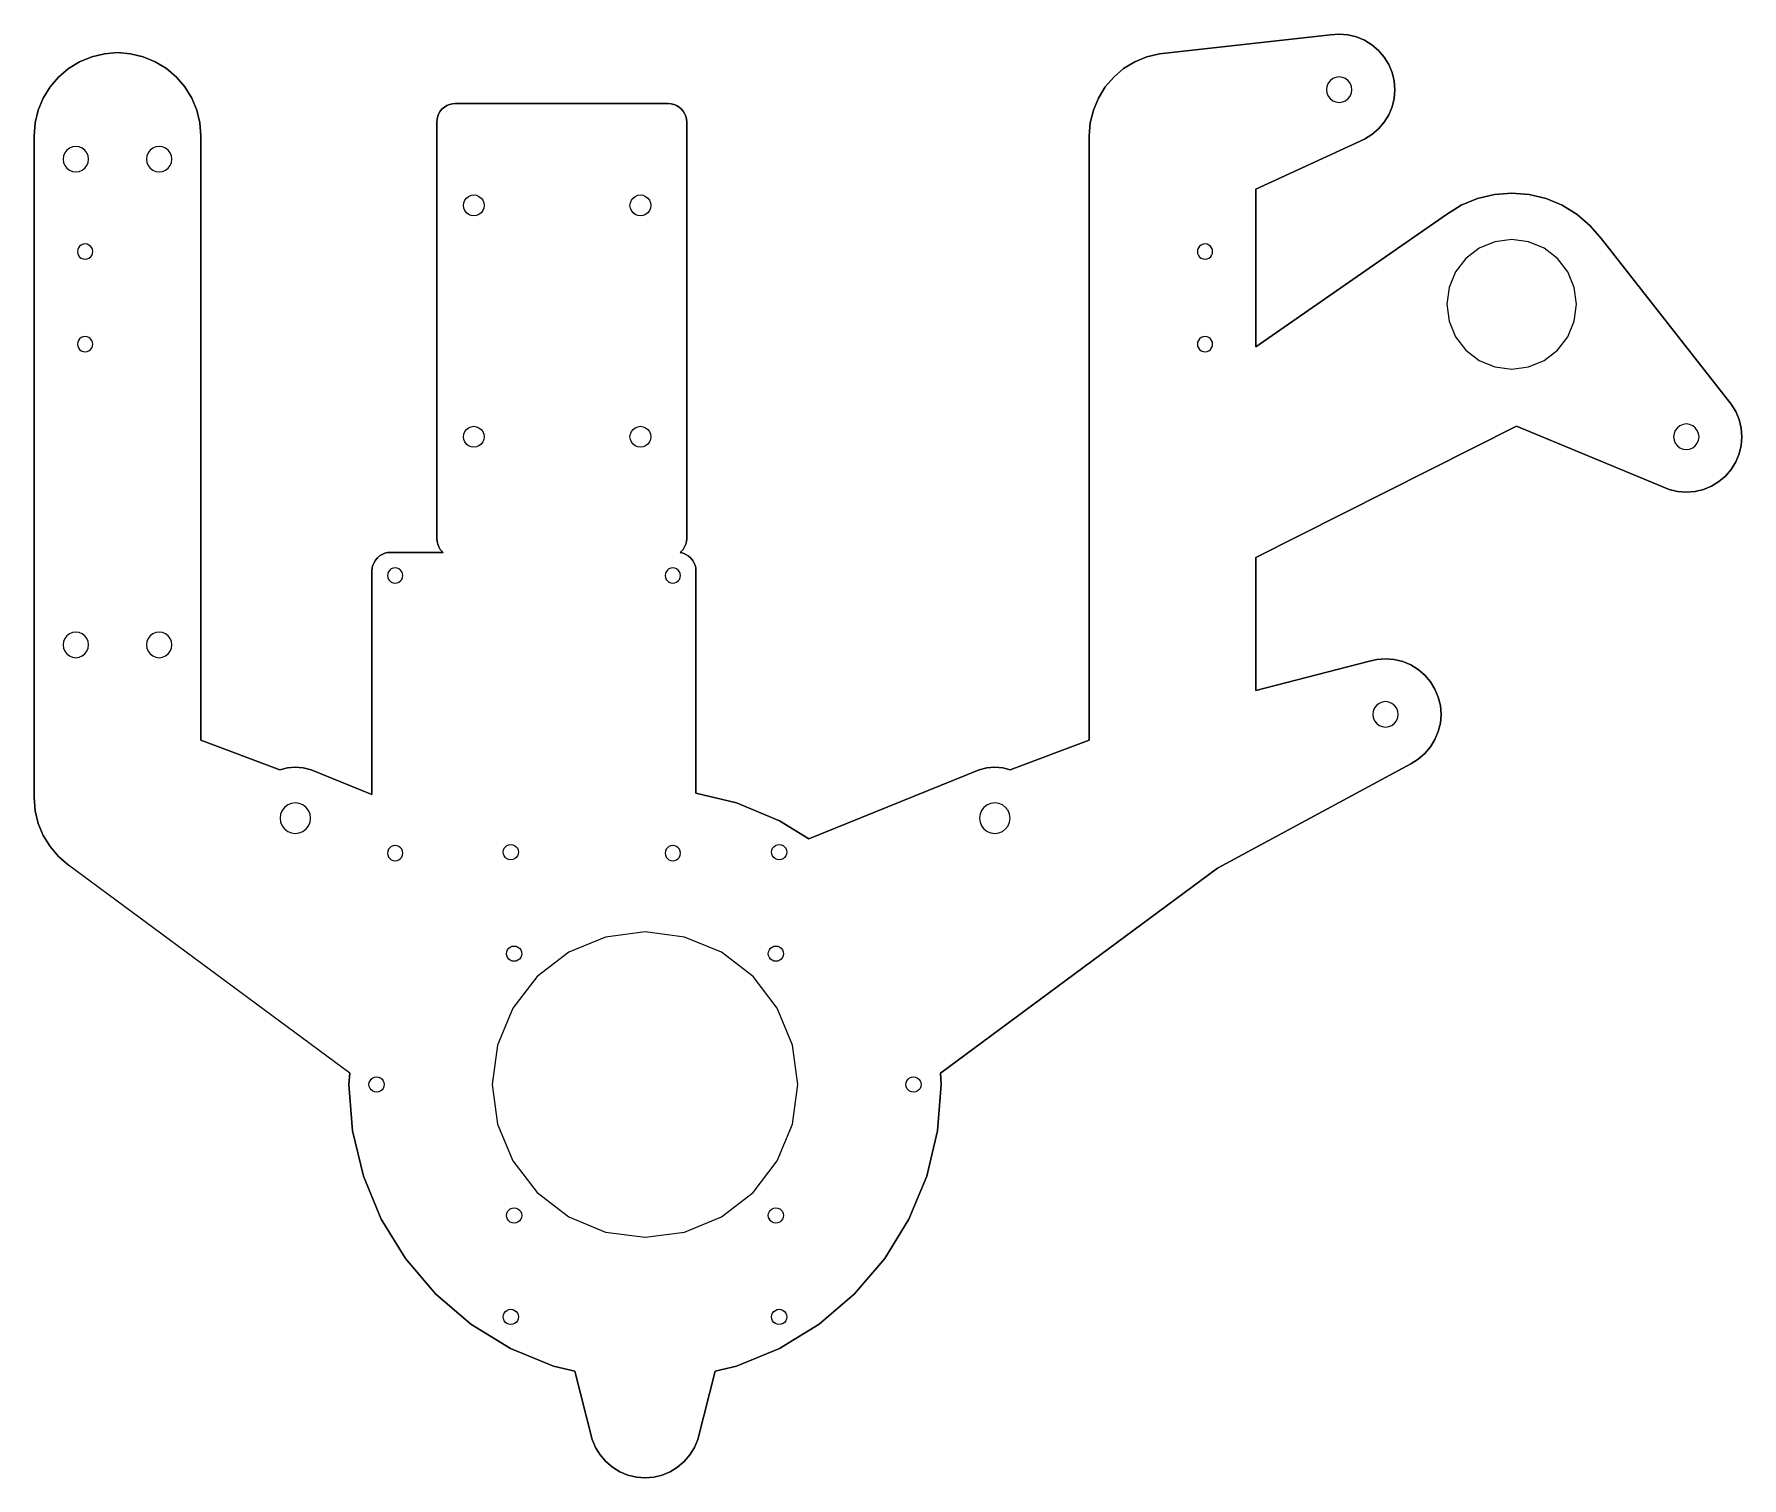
# Model space of a CAD drawing. Header units: millimetres. Extents: x -132 to 237, y -85 to 227.
import ezdxf

# ---------------------------------------------------------------- set-up
doc = ezdxf.new("R2010")
doc.units = ezdxf.units.MM

msp = doc.modelspace()

# ---------------------------------------------------------------- linework, layer by layer
for points in [[(111.18, 222.78), (148.12, 226.85)], [(148.12, 226.85), (111.18, 222.78)], [(148.12, 226.85), (150, 227)], [(150, 227), (148.12, 226.85)], [(148.12, 226.85), (148.12, 226.85)], [(150, 227), (151.88, 226.85)], [(151.88, 226.85), (150, 227)], [(150, 227), (150, 227)], [(151.88, 226.85), (153.71, 226.41)], [(153.71, 226.41), (151.88, 226.85)], [(151.88, 226.85), (151.88, 226.85)], [(153.71, 226.41), (155.45, 225.69)], [(155.45, 225.69), (153.71, 226.41)], [(153.71, 226.41), (153.71, 226.41)], [(155.45, 225.69), (157.05, 224.71)], [(157.05, 224.71), (155.45, 225.69)], [(155.45, 225.69), (155.45, 225.69)], [(-122.17, 221.04), (-119.56, 222.12)], [(-119.56, 222.12), (-122.17, 221.04)], [(-119.56, 222.12), (-116.82, 222.78)], [(-116.82, 222.78), (-119.56, 222.12)], [(-119.56, 222.12), (-119.56, 222.12)], [(-116.82, 222.78), (-114, 223)], [(-114, 223), (-116.82, 222.78)], [(-116.82, 222.78), (-116.82, 222.78)], [(-114, 223), (-111.18, 222.78)], [(-111.18, 222.78), (-114, 223)], [(-114, 223), (-114, 223)], [(-111.18, 222.78), (-108.44, 222.12)], [(-108.44, 222.12), (-111.18, 222.78)], [(-111.18, 222.78), (-111.18, 222.78)], [(-108.44, 222.12), (-105.83, 221.04)], [(-105.83, 221.04), (-108.44, 222.12)], [(-108.44, 222.12), (-108.44, 222.12)], [(105.83, 221.04), (108.44, 222.12)], [(108.44, 222.12), (105.83, 221.04)], [(108.44, 222.12), (111.18, 222.78)], [(111.18, 222.78), (108.44, 222.12)], [(108.44, 222.12), (108.44, 222.12)], [(111.18, 222.78), (111.18, 222.78)], [(157.05, 224.71), (158.49, 223.49)], [(158.49, 223.49), (157.05, 224.71)], [(157.05, 224.71), (157.05, 224.71)], [(158.49, 223.49), (159.71, 222.05)], [(159.71, 222.05), (158.49, 223.49)], [(158.49, 223.49), (158.49, 223.49)], [(159.71, 222.05), (160.69, 220.45)], [(160.69, 220.45), (159.71, 222.05)], [(159.71, 222.05), (159.71, 222.05)], [(-128.56, 215.58), (-126.73, 217.73)], [(-126.73, 217.73), (-128.56, 215.58)], [(-126.73, 217.73), (-124.58, 219.56)], [(-124.58, 219.56), (-126.73, 217.73)], [(-126.73, 217.73), (-126.73, 217.73)], [(-124.58, 219.56), (-122.17, 221.04)], [(-122.17, 221.04), (-124.58, 219.56)], [(-124.58, 219.56), (-124.58, 219.56)], [(-122.17, 221.04), (-122.17, 221.04)], [(-105.83, 221.04), (-103.42, 219.56)], [(-103.42, 219.56), (-105.83, 221.04)], [(-105.83, 221.04), (-105.83, 221.04)], [(-103.42, 219.56), (-101.27, 217.73)], [(-101.27, 217.73), (-103.42, 219.56)], [(-103.42, 219.56), (-103.42, 219.56)], [(-101.27, 217.73), (-99.44, 215.58)], [(-99.44, 215.58), (-101.27, 217.73)], [(-101.27, 217.73), (-101.27, 217.73)], [(99.44, 215.58), (101.27, 217.73)], [(101.27, 217.73), (99.44, 215.58)], [(101.27, 217.73), (103.42, 219.56)], [(103.42, 219.56), (101.27, 217.73)], [(101.27, 217.73), (101.27, 217.73)], [(103.42, 219.56), (105.83, 221.04)], [(105.83, 221.04), (103.42, 219.56)], [(103.42, 219.56), (103.42, 219.56)], [(105.83, 221.04), (105.83, 221.04)], [(150, 212.25), (150.71, 212.34), (151.38, 212.62), (151.94, 213.06), (152.38, 213.62), (152.66, 214.29), (152.75, 215), (152.66, 215.71), (152.38, 216.38), (151.94, 216.94), (151.38, 217.38), (150.71, 217.66), (150, 217.75), (149.29, 217.66), (148.62, 217.38), (148.06, 216.94), (147.62, 216.38), (147.34, 215.71), (147.25, 215), (147.34, 214.29), (147.62, 213.62), (148.06, 213.06), (148.62, 212.62), (149.29, 212.34), (150, 212.25)], [(150, 212.25), (150.71, 212.34), (151.38, 212.62), (151.94, 213.06), (152.38, 213.62), (152.66, 214.29), (152.75, 215), (152.66, 215.71), (152.38, 216.38), (151.94, 216.94), (151.38, 217.38), (150.71, 217.66), (150, 217.75), (149.29, 217.66), (148.62, 217.38), (148.06, 216.94), (147.62, 216.38), (147.34, 215.71), (147.25, 215), (147.34, 214.29), (147.62, 213.62), (148.06, 213.06), (148.62, 212.62), (149.29, 212.34), (150, 212.25)], [(160.69, 220.45), (161.41, 218.71)], [(161.41, 218.71), (160.69, 220.45)], [(160.69, 220.45), (160.69, 220.45)], [(161.41, 218.71), (161.85, 216.88)], [(161.85, 216.88), (161.41, 218.71)], [(161.41, 218.71), (161.41, 218.71)], [(-130.04, 213.17), (-128.56, 215.58)], [(-128.56, 215.58), (-130.04, 213.17)], [(-128.56, 215.58), (-128.56, 215.58)], [(-99.44, 215.58), (-97.96, 213.17)], [(-97.96, 213.17), (-99.44, 215.58)], [(-99.44, 215.58), (-99.44, 215.58)], [(97.96, 213.17), (99.44, 215.58)], [(99.44, 215.58), (97.96, 213.17)], [(99.44, 215.58), (99.44, 215.58)], [(161.85, 216.88), (162, 215)], [(162, 215), (161.85, 216.88)], [(161.85, 216.88), (161.85, 216.88)], [(162, 215), (161.85, 213.12)], [(161.85, 213.12), (162, 215)], [(162, 215), (162, 215)], [(-131.78, 207.82), (-131.12, 210.56)], [(-131.12, 210.56), (-131.78, 207.82)], [(-131.12, 210.56), (-130.04, 213.17)], [(-130.04, 213.17), (-131.12, 210.56)], [(-131.12, 210.56), (-131.12, 210.56)], [(-130.04, 213.17), (-130.04, 213.17)], [(-97.96, 213.17), (-96.88, 210.56)], [(-96.88, 210.56), (-97.96, 213.17)], [(-97.96, 213.17), (-97.96, 213.17)], [(-96.88, 210.56), (-96.22, 207.82)], [(-96.22, 207.82), (-96.88, 210.56)], [(-96.88, 210.56), (-96.88, 210.56)], [(-44.56, 209.82), (-44.24, 210.35)], [(-44.24, 210.35), (-44.56, 209.82)], [(-44.24, 210.35), (-43.83, 210.83)], [(-43.83, 210.83), (-44.24, 210.35)], [(-44.24, 210.35), (-44.24, 210.35)], [(-43.83, 210.83), (-43.35, 211.24)], [(-43.35, 211.24), (-43.83, 210.83)], [(-43.83, 210.83), (-43.83, 210.83)], [(-43.35, 211.24), (-42.82, 211.56)], [(-42.82, 211.56), (-43.35, 211.24)], [(-43.35, 211.24), (-43.35, 211.24)], [(-42.82, 211.56), (-42.24, 211.8)], [(-42.24, 211.8), (-42.82, 211.56)], [(-42.82, 211.56), (-42.82, 211.56)], [(-42.24, 211.8), (-41.63, 211.95)], [(-41.63, 211.95), (-42.24, 211.8)], [(-42.24, 211.8), (-42.24, 211.8)], [(-41.63, 211.95), (-41, 212)], [(-41, 212), (-41.63, 211.95)], [(-41.63, 211.95), (-41.63, 211.95)], [(-41, 212), (5, 212)], [(5, 212), (-41, 212)], [(-41, 212), (-41, 212)], [(5, 212), (5.63, 211.95)], [(5.63, 211.95), (5, 212)], [(5, 212), (5, 212)], [(5.63, 211.95), (6.24, 211.8)], [(6.24, 211.8), (5.63, 211.95)], [(5.63, 211.95), (5.63, 211.95)], [(6.24, 211.8), (6.82, 211.56)], [(6.82, 211.56), (6.24, 211.8)], [(6.24, 211.8), (6.24, 211.8)], [(6.82, 211.56), (7.35, 211.24)], [(7.35, 211.24), (6.82, 211.56)], [(6.82, 211.56), (6.82, 211.56)], [(7.35, 211.24), (7.83, 210.83)], [(7.83, 210.83), (7.35, 211.24)], [(7.35, 211.24), (7.35, 211.24)], [(7.83, 210.83), (8.24, 210.35)], [(8.24, 210.35), (7.83, 210.83)], [(7.83, 210.83), (7.83, 210.83)], [(8.24, 210.35), (8.56, 209.82)], [(8.56, 209.82), (8.24, 210.35)], [(8.24, 210.35), (8.24, 210.35)], [(96.22, 207.82), (96.88, 210.56)], [(96.88, 210.56), (96.22, 207.82)], [(96.88, 210.56), (97.96, 213.17)], [(97.96, 213.17), (96.88, 210.56)], [(96.88, 210.56), (96.88, 210.56)], [(97.96, 213.17), (97.96, 213.17)], [(150, 212.25), (150, 212.25)], [(161.41, 211.29), (160.69, 209.55)], [(160.69, 209.55), (161.41, 211.29)], [(161.85, 213.12), (161.41, 211.29)], [(161.41, 211.29), (161.85, 213.12)], [(161.41, 211.29), (161.41, 211.29)], [(161.85, 213.12), (161.85, 213.12)], [(-132, 205), (-131.78, 207.82)], [(-131.78, 207.82), (-132, 205)], [(-131.78, 207.82), (-131.78, 207.82)], [(-96.22, 207.82), (-96, 205)], [(-96, 205), (-96.22, 207.82)], [(-96.22, 207.82), (-96.22, 207.82)], [(-45, 208), (-44.95, 208.63)], [(-44.95, 208.63), (-45, 208)], [(-45, 118), (-45, 208)], [(-45, 208), (-45, 118)], [(-45, 208), (-45, 208)], [(-44.95, 208.63), (-44.8, 209.24)], [(-44.8, 209.24), (-44.95, 208.63)], [(-44.95, 208.63), (-44.95, 208.63)], [(-44.8, 209.24), (-44.56, 209.82)], [(-44.56, 209.82), (-44.8, 209.24)], [(-44.8, 209.24), (-44.8, 209.24)], [(-44.56, 209.82), (-44.56, 209.82)], [(8.56, 209.82), (8.8, 209.24)], [(8.8, 209.24), (8.56, 209.82)], [(8.56, 209.82), (8.56, 209.82)], [(8.8, 209.24), (8.95, 208.63)], [(8.95, 208.63), (8.8, 209.24)], [(8.8, 209.24), (8.8, 209.24)], [(8.95, 208.63), (9, 208)], [(9, 208), (8.95, 208.63)], [(8.95, 208.63), (8.95, 208.63)], [(9, 208), (9, 118)], [(9, 118), (9, 208)], [(9, 208), (9, 208)], [(96, 205), (96.22, 207.82)], [(96.22, 207.82), (96, 205)], [(96.22, 207.82), (96.22, 207.82)], [(159.71, 207.95), (158.49, 206.51)], [(158.49, 206.51), (159.71, 207.95)], [(160.69, 209.55), (159.71, 207.95)], [(159.71, 207.95), (160.69, 209.55)], [(159.71, 207.95), (159.71, 207.95)], [(160.69, 209.55), (160.69, 209.55)], [(-132, 62), (-132, 205)], [(-132, 205), (-132, 62)], [(-132, 205), (-132, 205)], [(-96, 205), (-96, 74.45)], [(-96, 74.45), (-96, 205)], [(-96, 205), (-96, 205)], [(96, 74.45), (96, 205)], [(96, 205), (96, 74.45)], [(96, 205), (96, 205)], [(155.45, 204.31), (132, 193.49)], [(132, 193.49), (155.45, 204.31)], [(157.05, 205.29), (155.45, 204.31)], [(155.45, 204.31), (157.05, 205.29)], [(155.45, 204.31), (155.45, 204.31)], [(158.49, 206.51), (157.05, 205.29)], [(157.05, 205.29), (158.49, 206.51)], [(157.05, 205.29), (157.05, 205.29)], [(158.49, 206.51), (158.49, 206.51)], [(-123, 197.25), (-122.29, 197.34), (-121.62, 197.62), (-121.06, 198.06), (-120.62, 198.62), (-120.34, 199.29), (-120.25, 200), (-120.34, 200.71), (-120.62, 201.38), (-121.06, 201.94), (-121.62, 202.38), (-122.29, 202.66), (-123, 202.75), (-123.71, 202.66), (-124.38, 202.38), (-124.94, 201.94), (-125.38, 201.38), (-125.66, 200.71), (-125.75, 200), (-125.66, 199.29), (-125.38, 198.62), (-124.94, 198.06), (-124.38, 197.62), (-123.71, 197.34), (-123, 197.25)], [(-123, 197.25), (-122.29, 197.34), (-121.62, 197.62), (-121.06, 198.06), (-120.62, 198.62), (-120.34, 199.29), (-120.25, 200), (-120.34, 200.71), (-120.62, 201.38), (-121.06, 201.94), (-121.62, 202.38), (-122.29, 202.66), (-123, 202.75), (-123.71, 202.66), (-124.38, 202.38), (-124.94, 201.94), (-125.38, 201.38), (-125.66, 200.71), (-125.75, 200), (-125.66, 199.29), (-125.38, 198.62), (-124.94, 198.06), (-124.38, 197.62), (-123.71, 197.34), (-123, 197.25)], [(-105, 197.25), (-104.29, 197.34), (-103.62, 197.62), (-103.06, 198.06), (-102.62, 198.62), (-102.34, 199.29), (-102.25, 200), (-102.34, 200.71), (-102.62, 201.38), (-103.06, 201.94), (-103.62, 202.38), (-104.29, 202.66), (-105, 202.75), (-105.71, 202.66), (-106.38, 202.38), (-106.94, 201.94), (-107.38, 201.38), (-107.66, 200.71), (-107.75, 200), (-107.66, 199.29), (-107.38, 198.62), (-106.94, 198.06), (-106.38, 197.62), (-105.71, 197.34), (-105, 197.25)], [(-105, 197.25), (-104.29, 197.34), (-103.62, 197.62), (-103.06, 198.06), (-102.62, 198.62), (-102.34, 199.29), (-102.25, 200), (-102.34, 200.71), (-102.62, 201.38), (-103.06, 201.94), (-103.62, 202.38), (-104.29, 202.66), (-105, 202.75), (-105.71, 202.66), (-106.38, 202.38), (-106.94, 201.94), (-107.38, 201.38), (-107.66, 200.71), (-107.75, 200), (-107.66, 199.29), (-107.38, 198.62), (-106.94, 198.06), (-106.38, 197.62), (-105.71, 197.34), (-105, 197.25)], [(-123, 197.25), (-123, 197.25)], [(-105, 197.25), (-105, 197.25)], [(-37, 192.25), (-36.42, 192.17), (-35.88, 191.95), (-35.41, 191.59), (-35.05, 191.12), (-34.83, 190.58), (-34.75, 190), (-34.83, 189.42), (-35.05, 188.88), (-35.41, 188.41), (-35.88, 188.05), (-36.42, 187.83), (-37, 187.75), (-37.58, 187.83), (-38.12, 188.05), (-38.59, 188.41), (-38.95, 188.88), (-39.17, 189.42), (-39.25, 190), (-39.17, 190.58), (-38.95, 191.12), (-38.59, 191.59), (-38.12, 191.95), (-37.58, 192.17), (-37, 192.25)], [(-37, 192.25), (-36.42, 192.17), (-35.88, 191.95), (-35.41, 191.59), (-35.05, 191.12), (-34.83, 190.58), (-34.75, 190), (-34.83, 189.42), (-35.05, 188.88), (-35.41, 188.41), (-35.88, 188.05), (-36.42, 187.83), (-37, 187.75), (-37.58, 187.83), (-38.12, 188.05), (-38.59, 188.41), (-38.95, 188.88), (-39.17, 189.42), (-39.25, 190), (-39.17, 190.58), (-38.95, 191.12), (-38.59, 191.59), (-38.12, 191.95), (-37.58, 192.17), (-37, 192.25)], [(-37, 192.25), (-37, 192.25)], [(-1, 192.25), (-0.42, 192.17), (0.12, 191.95), (0.59, 191.59), (0.95, 191.12), (1.17, 190.58), (1.25, 190), (1.17, 189.42), (0.95, 188.88), (0.59, 188.41), (0.12, 188.05), (-0.42, 187.83), (-1, 187.75), (-1.58, 187.83), (-2.13, 188.05), (-2.59, 188.41), (-2.95, 188.88), (-3.17, 189.42), (-3.25, 190), (-3.17, 190.58), (-2.95, 191.12), (-2.59, 191.59), (-2.13, 191.95), (-1.58, 192.17), (-1, 192.25)], [(-1, 192.25), (-0.42, 192.17), (0.12, 191.95), (0.59, 191.59), (0.95, 191.12), (1.17, 190.58), (1.25, 190), (1.17, 189.42), (0.95, 188.88), (0.59, 188.41), (0.12, 188.05), (-0.42, 187.83), (-1, 187.75), (-1.58, 187.83), (-2.13, 188.05), (-2.59, 188.41), (-2.95, 188.88), (-3.17, 189.42), (-3.25, 190), (-3.17, 190.58), (-2.95, 191.12), (-2.59, 191.59), (-2.13, 191.95), (-1.58, 192.17), (-1, 192.25)], [(-1, 192.25), (-1, 192.25)], [(132, 193.49), (132, 159.43)], [(132, 159.43), (132, 193.49)], [(132, 193.49), (132, 193.49)], [(179.86, 191.45), (183.52, 192.33)], [(183.52, 192.33), (179.86, 191.45)], [(183.52, 192.33), (187.27, 192.62)], [(187.27, 192.62), (183.52, 192.33)], [(183.52, 192.33), (183.52, 192.33)], [(187.27, 192.62), (191.03, 192.33)], [(191.03, 192.33), (187.27, 192.62)], [(187.27, 192.62), (187.27, 192.62)], [(191.03, 192.33), (194.69, 191.45)], [(194.69, 191.45), (191.03, 192.33)], [(191.03, 192.33), (191.03, 192.33)], [(173.17, 188.04), (176.38, 190.01)], [(176.38, 190.01), (173.17, 188.04)], [(176.38, 190.01), (179.86, 191.45)], [(179.86, 191.45), (176.38, 190.01)], [(176.38, 190.01), (176.38, 190.01)], [(179.86, 191.45), (179.86, 191.45)], [(194.69, 191.45), (198.17, 190.01)], [(198.17, 190.01), (194.69, 191.45)], [(194.69, 191.45), (194.69, 191.45)], [(198.17, 190.01), (201.38, 188.04)], [(201.38, 188.04), (198.17, 190.01)], [(198.17, 190.01), (198.17, 190.01)], [(132, 159.43), (173.17, 188.04)], [(173.17, 188.04), (132, 159.43)], [(173.17, 188.04), (173.17, 188.04)], [(201.38, 188.04), (204.24, 185.59)], [(204.24, 185.59), (201.38, 188.04)], [(201.38, 188.04), (201.38, 188.04)], [(204.24, 185.59), (206.69, 182.73)], [(206.69, 182.73), (204.24, 185.59)], [(204.24, 185.59), (204.24, 185.59)], [(-121, 178.35), (-120.57, 178.41), (-120.17, 178.57), (-119.83, 178.83), (-119.57, 179.18), (-119.41, 179.57), (-119.35, 180), (-119.41, 180.43), (-119.57, 180.82), (-119.83, 181.17), (-120.17, 181.43), (-120.57, 181.59), (-121, 181.65), (-121.43, 181.59), (-121.83, 181.43), (-122.17, 181.17), (-122.43, 180.82), (-122.59, 180.43), (-122.65, 180), (-122.59, 179.57), (-122.43, 179.18), (-122.17, 178.83), (-121.83, 178.57), (-121.43, 178.41), (-121, 178.35)], [(-121, 178.35), (-120.57, 178.41), (-120.17, 178.57), (-119.83, 178.83), (-119.57, 179.18), (-119.41, 179.57), (-119.35, 180), (-119.41, 180.43), (-119.57, 180.82), (-119.83, 181.17), (-120.17, 181.43), (-120.57, 181.59), (-121, 181.65), (-121.43, 181.59), (-121.83, 181.43), (-122.17, 181.17), (-122.43, 180.82), (-122.59, 180.43), (-122.65, 180), (-122.59, 179.57), (-122.43, 179.18), (-122.17, 178.83), (-121.83, 178.57), (-121.43, 178.41), (-121, 178.35)], [(121, 178.35), (121.43, 178.41), (121.83, 178.57), (122.17, 178.83), (122.43, 179.18), (122.59, 179.57), (122.65, 180), (122.59, 180.43), (122.43, 180.82), (122.17, 181.17), (121.83, 181.43), (121.43, 181.59), (121, 181.65), (120.57, 181.59), (120.17, 181.43), (119.83, 181.17), (119.57, 180.82), (119.41, 180.43), (119.35, 180), (119.41, 179.57), (119.57, 179.18), (119.83, 178.83), (120.17, 178.57), (120.57, 178.41), (121, 178.35)], [(121, 178.35), (121.43, 178.41), (121.83, 178.57), (122.17, 178.83), (122.43, 179.18), (122.59, 179.57), (122.65, 180), (122.59, 180.43), (122.43, 180.82), (122.17, 181.17), (121.83, 181.43), (121.43, 181.59), (121, 181.65), (120.57, 181.59), (120.17, 181.43), (119.83, 181.17), (119.57, 180.82), (119.41, 180.43), (119.35, 180), (119.41, 179.57), (119.57, 179.18), (119.83, 178.83), (120.17, 178.57), (120.57, 178.41), (121, 178.35)], [(187.27, 154.62), (190.9, 155.1), (194.27, 156.5), (197.17, 158.72), (199.4, 161.62), (200.8, 165), (201.27, 168.62), (200.8, 172.24), (199.4, 175.62), (197.17, 178.52), (194.27, 180.75), (190.9, 182.14), (187.27, 182.62), (183.65, 182.14), (180.27, 180.75), (177.37, 178.52), (175.15, 175.62), (173.75, 172.24), (173.27, 168.62), (173.75, 165), (175.15, 161.62), (177.37, 158.72), (180.27, 156.5), (183.65, 155.1), (187.27, 154.62)], [(187.27, 154.62), (190.9, 155.1), (194.27, 156.5), (197.17, 158.72), (199.4, 161.62), (200.8, 165), (201.27, 168.62), (200.8, 172.24), (199.4, 175.62), (197.17, 178.52), (194.27, 180.75), (190.9, 182.14), (187.27, 182.62), (183.65, 182.14), (180.27, 180.75), (177.37, 178.52), (175.15, 175.62), (173.75, 172.24), (173.27, 168.62), (173.75, 165), (175.15, 161.62), (177.37, 158.72), (180.27, 156.5), (183.65, 155.1), (187.27, 154.62)], [(206.69, 182.73), (234.71, 147.05)], [(234.71, 147.05), (206.69, 182.73)], [(206.69, 182.73), (206.69, 182.73)], [(-121, 178.35), (-121, 178.35)], [(121, 178.35), (121, 178.35)], [(-121, 158.35), (-120.57, 158.41), (-120.17, 158.57), (-119.83, 158.83), (-119.57, 159.18), (-119.41, 159.57), (-119.35, 160), (-119.41, 160.43), (-119.57, 160.82), (-119.83, 161.17), (-120.17, 161.43), (-120.57, 161.59), (-121, 161.65), (-121.43, 161.59), (-121.83, 161.43), (-122.17, 161.17), (-122.43, 160.82), (-122.59, 160.43), (-122.65, 160), (-122.59, 159.57), (-122.43, 159.18), (-122.17, 158.83), (-121.83, 158.57), (-121.43, 158.41), (-121, 158.35)], [(-121, 158.35), (-120.57, 158.41), (-120.17, 158.57), (-119.83, 158.83), (-119.57, 159.18), (-119.41, 159.57), (-119.35, 160), (-119.41, 160.43), (-119.57, 160.82), (-119.83, 161.17), (-120.17, 161.43), (-120.57, 161.59), (-121, 161.65), (-121.43, 161.59), (-121.83, 161.43), (-122.17, 161.17), (-122.43, 160.82), (-122.59, 160.43), (-122.65, 160), (-122.59, 159.57), (-122.43, 159.18), (-122.17, 158.83), (-121.83, 158.57), (-121.43, 158.41), (-121, 158.35)], [(121, 158.35), (121.43, 158.41), (121.83, 158.57), (122.17, 158.83), (122.43, 159.18), (122.59, 159.57), (122.65, 160), (122.59, 160.43), (122.43, 160.82), (122.17, 161.17), (121.83, 161.43), (121.43, 161.59), (121, 161.65), (120.57, 161.59), (120.17, 161.43), (119.83, 161.17), (119.57, 160.82), (119.41, 160.43), (119.35, 160), (119.41, 159.57), (119.57, 159.18), (119.83, 158.83), (120.17, 158.57), (120.57, 158.41), (121, 158.35)], [(121, 158.35), (121.43, 158.41), (121.83, 158.57), (122.17, 158.83), (122.43, 159.18), (122.59, 159.57), (122.65, 160), (122.59, 160.43), (122.43, 160.82), (122.17, 161.17), (121.83, 161.43), (121.43, 161.59), (121, 161.65), (120.57, 161.59), (120.17, 161.43), (119.83, 161.17), (119.57, 160.82), (119.41, 160.43), (119.35, 160), (119.41, 159.57), (119.57, 159.18), (119.83, 158.83), (120.17, 158.57), (120.57, 158.41), (121, 158.35)], [(132, 159.43), (132, 159.43)], [(-121, 158.35), (-121, 158.35)], [(121, 158.35), (121, 158.35)], [(187.27, 154.62), (187.27, 154.62)], [(234.71, 147.05), (235.69, 145.45)], [(235.69, 145.45), (234.71, 147.05)], [(234.71, 147.05), (234.71, 147.05)], [(235.69, 145.45), (236.41, 143.71)], [(236.41, 143.71), (235.69, 145.45)], [(235.69, 145.45), (235.69, 145.45)], [(-37, 142.25), (-36.42, 142.17), (-35.88, 141.95), (-35.41, 141.59), (-35.05, 141.12), (-34.83, 140.58), (-34.75, 140), (-34.83, 139.42), (-35.05, 138.88), (-35.41, 138.41), (-35.88, 138.05), (-36.42, 137.83), (-37, 137.75), (-37.58, 137.83), (-38.12, 138.05), (-38.59, 138.41), (-38.95, 138.88), (-39.17, 139.42), (-39.25, 140), (-39.17, 140.58), (-38.95, 141.12), (-38.59, 141.59), (-38.12, 141.95), (-37.58, 142.17), (-37, 142.25)], [(-37, 142.25), (-36.42, 142.17), (-35.88, 141.95), (-35.41, 141.59), (-35.05, 141.12), (-34.83, 140.58), (-34.75, 140), (-34.83, 139.42), (-35.05, 138.88), (-35.41, 138.41), (-35.88, 138.05), (-36.42, 137.83), (-37, 137.75), (-37.58, 137.83), (-38.12, 138.05), (-38.59, 138.41), (-38.95, 138.88), (-39.17, 139.42), (-39.25, 140), (-39.17, 140.58), (-38.95, 141.12), (-38.59, 141.59), (-38.12, 141.95), (-37.58, 142.17), (-37, 142.25)], [(-37, 142.25), (-37, 142.25)], [(-1, 142.25), (-0.42, 142.17), (0.12, 141.95), (0.59, 141.59), (0.95, 141.12), (1.17, 140.58), (1.25, 140), (1.17, 139.42), (0.95, 138.88), (0.59, 138.41), (0.12, 138.05), (-0.42, 137.83), (-1, 137.75), (-1.58, 137.83), (-2.13, 138.05), (-2.59, 138.41), (-2.95, 138.88), (-3.17, 139.42), (-3.25, 140), (-3.17, 140.58), (-2.95, 141.12), (-2.59, 141.59), (-2.13, 141.95), (-1.58, 142.17), (-1, 142.25)], [(-1, 142.25), (-0.42, 142.17), (0.12, 141.95), (0.59, 141.59), (0.95, 141.12), (1.17, 140.58), (1.25, 140), (1.17, 139.42), (0.95, 138.88), (0.59, 138.41), (0.12, 138.05), (-0.42, 137.83), (-1, 137.75), (-1.58, 137.83), (-2.13, 138.05), (-2.59, 138.41), (-2.95, 138.88), (-3.17, 139.42), (-3.25, 140), (-3.17, 140.58), (-2.95, 141.12), (-2.59, 141.59), (-2.13, 141.95), (-1.58, 142.17), (-1, 142.25)], [(-1, 142.25), (-1, 142.25)], [(188.32, 142.28), (132, 113.91)], [(132, 113.91), (188.32, 142.28)], [(219.55, 129.31), (188.32, 142.28)], [(188.32, 142.28), (219.55, 129.31)], [(188.32, 142.28), (188.32, 142.28)], [(225, 137.25), (225.71, 137.34), (226.38, 137.62), (226.94, 138.06), (227.38, 138.62), (227.66, 139.29), (227.75, 140), (227.66, 140.71), (227.38, 141.38), (226.94, 141.94), (226.38, 142.38), (225.71, 142.66), (225, 142.75), (224.29, 142.66), (223.62, 142.38), (223.06, 141.94), (222.62, 141.38), (222.34, 140.71), (222.25, 140), (222.34, 139.29), (222.62, 138.62), (223.06, 138.06), (223.62, 137.62), (224.29, 137.34), (225, 137.25)], [(225, 137.25), (225.71, 137.34), (226.38, 137.62), (226.94, 138.06), (227.38, 138.62), (227.66, 139.29), (227.75, 140), (227.66, 140.71), (227.38, 141.38), (226.94, 141.94), (226.38, 142.38), (225.71, 142.66), (225, 142.75), (224.29, 142.66), (223.62, 142.38), (223.06, 141.94), (222.62, 141.38), (222.34, 140.71), (222.25, 140), (222.34, 139.29), (222.62, 138.62), (223.06, 138.06), (223.62, 137.62), (224.29, 137.34), (225, 137.25)], [(236.41, 143.71), (236.85, 141.88)], [(236.85, 141.88), (236.41, 143.71)], [(236.41, 143.71), (236.41, 143.71)], [(236.85, 141.88), (237, 140)], [(237, 140), (236.85, 141.88)], [(236.85, 141.88), (236.85, 141.88)], [(225, 137.25), (225, 137.25)], [(236.85, 138.12), (236.41, 136.29)], [(236.41, 136.29), (236.85, 138.12)], [(237, 140), (236.85, 138.12)], [(236.85, 138.12), (237, 140)], [(236.85, 138.12), (236.85, 138.12)], [(237, 140), (237, 140)], [(234.71, 132.95), (233.49, 131.51)], [(233.49, 131.51), (234.71, 132.95)], [(235.69, 134.55), (234.71, 132.95)], [(234.71, 132.95), (235.69, 134.55)], [(234.71, 132.95), (234.71, 132.95)], [(236.41, 136.29), (235.69, 134.55)], [(235.69, 134.55), (236.41, 136.29)], [(235.69, 134.55), (235.69, 134.55)], [(236.41, 136.29), (236.41, 136.29)], [(221.29, 128.59), (219.55, 129.31)], [(219.55, 129.31), (221.29, 128.59)], [(219.55, 129.31), (219.55, 129.31)], [(230.45, 129.31), (228.71, 128.59)], [(228.71, 128.59), (230.45, 129.31)], [(232.05, 130.29), (230.45, 129.31)], [(230.45, 129.31), (232.05, 130.29)], [(230.45, 129.31), (230.45, 129.31)], [(233.49, 131.51), (232.05, 130.29)], [(232.05, 130.29), (233.49, 131.51)], [(232.05, 130.29), (232.05, 130.29)], [(233.49, 131.51), (233.49, 131.51)], [(223.12, 128.15), (221.29, 128.59)], [(221.29, 128.59), (223.12, 128.15)], [(221.29, 128.59), (221.29, 128.59)], [(225, 128), (223.12, 128.15)], [(223.12, 128.15), (225, 128)], [(223.12, 128.15), (223.12, 128.15)], [(226.88, 128.15), (225, 128)], [(225, 128), (226.88, 128.15)], [(225, 128), (225, 128)], [(228.71, 128.59), (226.88, 128.15)], [(226.88, 128.15), (228.71, 128.59)], [(226.88, 128.15), (226.88, 128.15)], [(228.71, 128.59), (228.71, 128.59)], [(-57.35, 114.24), (-56.82, 114.56)], [(-56.82, 114.56), (-57.35, 114.24)], [(-56.82, 114.56), (-56.24, 114.8)], [(-56.24, 114.8), (-56.82, 114.56)], [(-56.82, 114.56), (-56.82, 114.56)], [(-56.24, 114.8), (-55.63, 114.95)], [(-55.63, 114.95), (-56.24, 114.8)], [(-56.24, 114.8), (-56.24, 114.8)], [(-55.63, 114.95), (-55, 115)], [(-55, 115), (-55.63, 114.95)], [(-55.63, 114.95), (-55.63, 114.95)], [(-55, 115), (-43.63, 115)], [(-43.63, 115), (-55, 115)], [(-55, 115), (-55, 115)], [(-44.95, 117.37), (-45, 118)], [(-45, 118), (-44.95, 117.37)], [(-45, 118), (-45, 118)], [(-44.8, 116.76), (-44.95, 117.37)], [(-44.95, 117.37), (-44.8, 116.76)], [(-44.95, 117.37), (-44.95, 117.37)], [(-44.56, 116.18), (-44.8, 116.76)], [(-44.8, 116.76), (-44.56, 116.18)], [(-44.8, 116.76), (-44.8, 116.76)], [(-44.24, 115.65), (-44.56, 116.18)], [(-44.56, 116.18), (-44.24, 115.65)], [(-44.56, 116.18), (-44.56, 116.18)], [(-43.83, 115.17), (-44.24, 115.65)], [(-44.24, 115.65), (-43.83, 115.17)], [(-44.24, 115.65), (-44.24, 115.65)], [(-43.63, 115), (-43.83, 115.17)], [(-43.83, 115.17), (-43.63, 115)], [(-43.83, 115.17), (-43.83, 115.17)], [(-43.63, 115), (-43.63, 115)], [(7.83, 115.17), (7.57, 114.95)], [(7.57, 114.95), (7.83, 115.17)], [(7.57, 114.95), (7.63, 114.95)], [(7.63, 114.95), (7.57, 114.95)], [(7.57, 114.95), (7.57, 114.95)], [(7.63, 114.95), (8.24, 114.8)], [(8.24, 114.8), (7.63, 114.95)], [(7.63, 114.95), (7.63, 114.95)], [(8.24, 115.65), (7.83, 115.17)], [(7.83, 115.17), (8.24, 115.65)], [(7.83, 115.17), (7.83, 115.17)], [(8.56, 116.18), (8.24, 115.65)], [(8.24, 115.65), (8.56, 116.18)], [(8.24, 115.65), (8.24, 115.65)], [(8.24, 114.8), (8.82, 114.56)], [(8.82, 114.56), (8.24, 114.8)], [(8.24, 114.8), (8.24, 114.8)], [(8.8, 116.76), (8.56, 116.18)], [(8.56, 116.18), (8.8, 116.76)], [(8.56, 116.18), (8.56, 116.18)], [(8.95, 117.37), (8.8, 116.76)], [(8.8, 116.76), (8.95, 117.37)], [(8.8, 116.76), (8.8, 116.76)], [(8.82, 114.56), (9.35, 114.24)], [(9.35, 114.24), (8.82, 114.56)], [(8.82, 114.56), (8.82, 114.56)], [(9, 118), (8.95, 117.37)], [(8.95, 117.37), (9, 118)], [(8.95, 117.37), (8.95, 117.37)], [(9, 118), (9, 118)], [(-59, 111), (-58.95, 111.63)], [(-58.95, 111.63), (-59, 111)], [(-59, 62.69), (-59, 111)], [(-59, 111), (-59, 62.69)], [(-59, 111), (-59, 111)], [(-58.95, 111.63), (-58.8, 112.24)], [(-58.8, 112.24), (-58.95, 111.63)], [(-58.95, 111.63), (-58.95, 111.63)], [(-58.8, 112.24), (-58.56, 112.82)], [(-58.56, 112.82), (-58.8, 112.24)], [(-58.8, 112.24), (-58.8, 112.24)], [(-58.56, 112.82), (-58.24, 113.35)], [(-58.24, 113.35), (-58.56, 112.82)], [(-58.56, 112.82), (-58.56, 112.82)], [(-58.24, 113.35), (-57.83, 113.83)], [(-57.83, 113.83), (-58.24, 113.35)], [(-58.24, 113.35), (-58.24, 113.35)], [(-57.83, 113.83), (-57.35, 114.24)], [(-57.35, 114.24), (-57.83, 113.83)], [(-57.83, 113.83), (-57.83, 113.83)], [(-57.35, 114.24), (-57.35, 114.24)], [(-54, 108.35), (-53.57, 108.41), (-53.18, 108.57), (-52.83, 108.83), (-52.57, 109.17), (-52.41, 109.57), (-52.35, 110), (-52.41, 110.43), (-52.57, 110.83), (-52.83, 111.17), (-53.18, 111.43), (-53.57, 111.59), (-54, 111.65), (-54.43, 111.59), (-54.83, 111.43), (-55.17, 111.17), (-55.43, 110.83), (-55.59, 110.43), (-55.65, 110), (-55.59, 109.57), (-55.43, 109.17), (-55.17, 108.83), (-54.83, 108.57), (-54.43, 108.41), (-54, 108.35)], [(-54, 108.35), (-53.57, 108.41), (-53.18, 108.57), (-52.83, 108.83), (-52.57, 109.17), (-52.41, 109.57), (-52.35, 110), (-52.41, 110.43), (-52.57, 110.83), (-52.83, 111.17), (-53.18, 111.43), (-53.57, 111.59), (-54, 111.65), (-54.43, 111.59), (-54.83, 111.43), (-55.17, 111.17), (-55.43, 110.83), (-55.59, 110.43), (-55.65, 110), (-55.59, 109.57), (-55.43, 109.17), (-55.17, 108.83), (-54.83, 108.57), (-54.43, 108.41), (-54, 108.35)], [(6, 108.35), (6.43, 108.41), (6.82, 108.57), (7.17, 108.83), (7.43, 109.17), (7.59, 109.57), (7.65, 110), (7.59, 110.43), (7.43, 110.83), (7.17, 111.17), (6.82, 111.43), (6.43, 111.59), (6, 111.65), (5.57, 111.59), (5.17, 111.43), (4.83, 111.17), (4.57, 110.83), (4.41, 110.43), (4.35, 110), (4.41, 109.57), (4.57, 109.17), (4.83, 108.83), (5.17, 108.57), (5.57, 108.41), (6, 108.35)], [(6, 108.35), (6.43, 108.41), (6.82, 108.57), (7.17, 108.83), (7.43, 109.17), (7.59, 109.57), (7.65, 110), (7.59, 110.43), (7.43, 110.83), (7.17, 111.17), (6.82, 111.43), (6.43, 111.59), (6, 111.65), (5.57, 111.59), (5.17, 111.43), (4.83, 111.17), (4.57, 110.83), (4.41, 110.43), (4.35, 110), (4.41, 109.57), (4.57, 109.17), (4.83, 108.83), (5.17, 108.57), (5.57, 108.41), (6, 108.35)], [(9.35, 114.24), (9.83, 113.83)], [(9.83, 113.83), (9.35, 114.24)], [(9.35, 114.24), (9.35, 114.24)], [(9.83, 113.83), (10.24, 113.35)], [(10.24, 113.35), (9.83, 113.83)], [(9.83, 113.83), (9.83, 113.83)], [(10.24, 113.35), (10.56, 112.82)], [(10.56, 112.82), (10.24, 113.35)], [(10.24, 113.35), (10.24, 113.35)], [(10.56, 112.82), (10.8, 112.24)], [(10.8, 112.24), (10.56, 112.82)], [(10.56, 112.82), (10.56, 112.82)], [(10.8, 112.24), (10.95, 111.63)], [(10.95, 111.63), (10.8, 112.24)], [(10.8, 112.24), (10.8, 112.24)], [(10.95, 111.63), (11, 111)], [(11, 111), (10.95, 111.63)], [(10.95, 111.63), (10.95, 111.63)], [(11, 111), (11, 62.97)], [(11, 62.97), (11, 111)], [(11, 111), (11, 111)], [(132, 113.91), (132, 85.17)], [(132, 85.17), (132, 113.91)], [(132, 113.91), (132, 113.91)], [(-54, 108.35), (-54, 108.35)], [(6, 108.35), (6, 108.35)], [(-123, 92.25), (-122.29, 92.34), (-121.62, 92.62), (-121.06, 93.06), (-120.62, 93.62), (-120.34, 94.29), (-120.25, 95), (-120.34, 95.71), (-120.62, 96.38), (-121.06, 96.94), (-121.62, 97.38), (-122.29, 97.66), (-123, 97.75), (-123.71, 97.66), (-124.38, 97.38), (-124.94, 96.94), (-125.38, 96.38), (-125.66, 95.71), (-125.75, 95), (-125.66, 94.29), (-125.38, 93.62), (-124.94, 93.06), (-124.38, 92.62), (-123.71, 92.34), (-123, 92.25)], [(-123, 92.25), (-122.29, 92.34), (-121.62, 92.62), (-121.06, 93.06), (-120.62, 93.62), (-120.34, 94.29), (-120.25, 95), (-120.34, 95.71), (-120.62, 96.38), (-121.06, 96.94), (-121.62, 97.38), (-122.29, 97.66), (-123, 97.75), (-123.71, 97.66), (-124.38, 97.38), (-124.94, 96.94), (-125.38, 96.38), (-125.66, 95.71), (-125.75, 95), (-125.66, 94.29), (-125.38, 93.62), (-124.94, 93.06), (-124.38, 92.62), (-123.71, 92.34), (-123, 92.25)], [(-105, 92.25), (-104.29, 92.34), (-103.62, 92.62), (-103.06, 93.06), (-102.62, 93.62), (-102.34, 94.29), (-102.25, 95), (-102.34, 95.71), (-102.62, 96.38), (-103.06, 96.94), (-103.62, 97.38), (-104.29, 97.66), (-105, 97.75), (-105.71, 97.66), (-106.38, 97.38), (-106.94, 96.94), (-107.38, 96.38), (-107.66, 95.71), (-107.75, 95), (-107.66, 94.29), (-107.38, 93.62), (-106.94, 93.06), (-106.38, 92.62), (-105.71, 92.34), (-105, 92.25)], [(-105, 92.25), (-104.29, 92.34), (-103.62, 92.62), (-103.06, 93.06), (-102.62, 93.62), (-102.34, 94.29), (-102.25, 95), (-102.34, 95.71), (-102.62, 96.38), (-103.06, 96.94), (-103.62, 97.38), (-104.29, 97.66), (-105, 97.75), (-105.71, 97.66), (-106.38, 97.38), (-106.94, 96.94), (-107.38, 96.38), (-107.66, 95.71), (-107.75, 95), (-107.66, 94.29), (-107.38, 93.62), (-106.94, 93.06), (-106.38, 92.62), (-105.71, 92.34), (-105, 92.25)], [(-123, 92.25), (-123, 92.25)], [(-105, 92.25), (-105, 92.25)], [(132, 85.17), (156.29, 91.41)], [(156.29, 91.41), (132, 85.17)], [(156.29, 91.41), (158.12, 91.85)], [(158.12, 91.85), (156.29, 91.41)], [(156.29, 91.41), (156.29, 91.41)], [(158.12, 91.85), (160, 92)], [(160, 92), (158.12, 91.85)], [(158.12, 91.85), (158.12, 91.85)], [(160, 92), (161.88, 91.85)], [(161.88, 91.85), (160, 92)], [(160, 92), (160, 92)], [(161.88, 91.85), (163.71, 91.41)], [(163.71, 91.41), (161.88, 91.85)], [(161.88, 91.85), (161.88, 91.85)], [(163.71, 91.41), (165.45, 90.69)], [(165.45, 90.69), (163.71, 91.41)], [(163.71, 91.41), (163.71, 91.41)], [(165.45, 90.69), (167.05, 89.71)], [(167.05, 89.71), (165.45, 90.69)], [(165.45, 90.69), (165.45, 90.69)], [(167.05, 89.71), (168.49, 88.49)], [(168.49, 88.49), (167.05, 89.71)], [(167.05, 89.71), (167.05, 89.71)], [(132, 85.17), (132, 85.17)], [(168.49, 88.49), (169.71, 87.05)], [(169.71, 87.05), (168.49, 88.49)], [(168.49, 88.49), (168.49, 88.49)], [(169.71, 87.05), (170.69, 85.45)], [(170.69, 85.45), (169.71, 87.05)], [(169.71, 87.05), (169.71, 87.05)], [(170.69, 85.45), (171.41, 83.71)], [(171.41, 83.71), (170.69, 85.45)], [(170.69, 85.45), (170.69, 85.45)], [(160, 77.25), (160.71, 77.34), (161.38, 77.62), (161.94, 78.06), (162.38, 78.62), (162.66, 79.29), (162.75, 80), (162.66, 80.71), (162.38, 81.38), (161.94, 81.94), (161.38, 82.38), (160.71, 82.66), (160, 82.75), (159.29, 82.66), (158.62, 82.38), (158.06, 81.94), (157.62, 81.38), (157.34, 80.71), (157.25, 80), (157.34, 79.29), (157.62, 78.62), (158.06, 78.06), (158.62, 77.62), (159.29, 77.34), (160, 77.25)], [(160, 77.25), (160.71, 77.34), (161.38, 77.62), (161.94, 78.06), (162.38, 78.62), (162.66, 79.29), (162.75, 80), (162.66, 80.71), (162.38, 81.38), (161.94, 81.94), (161.38, 82.38), (160.71, 82.66), (160, 82.75), (159.29, 82.66), (158.62, 82.38), (158.06, 81.94), (157.62, 81.38), (157.34, 80.71), (157.25, 80), (157.34, 79.29), (157.62, 78.62), (158.06, 78.06), (158.62, 77.62), (159.29, 77.34), (160, 77.25)], [(171.41, 83.71), (171.85, 81.88)], [(171.85, 81.88), (171.41, 83.71)], [(171.41, 83.71), (171.41, 83.71)], [(171.85, 81.88), (172, 80)], [(172, 80), (171.85, 81.88)], [(171.85, 81.88), (171.85, 81.88)], [(171.85, 78.12), (171.41, 76.29)], [(171.41, 76.29), (171.85, 78.12)], [(172, 80), (171.85, 78.12)], [(171.85, 78.12), (172, 80)], [(171.85, 78.12), (171.85, 78.12)], [(172, 80), (172, 80)], [(-96, 74.45), (-78.93, 68.04)], [(-78.93, 68.04), (-96, 74.45)], [(-96, 74.45), (-96, 74.45)], [(78.93, 68.04), (96, 74.45)], [(96, 74.45), (78.93, 68.04)], [(96, 74.45), (96, 74.45)], [(160, 77.25), (160, 77.25)], [(170.69, 74.55), (169.71, 72.95)], [(169.71, 72.95), (170.69, 74.55)], [(171.41, 76.29), (170.69, 74.55)], [(170.69, 74.55), (171.41, 76.29)], [(170.69, 74.55), (170.69, 74.55)], [(171.41, 76.29), (171.41, 76.29)], [(167.05, 70.29), (165.45, 69.31)], [(165.45, 69.31), (167.05, 70.29)], [(168.49, 71.51), (167.05, 70.29)], [(167.05, 70.29), (168.49, 71.51)], [(167.05, 70.29), (167.05, 70.29)], [(169.71, 72.95), (168.49, 71.51)], [(168.49, 71.51), (169.71, 72.95)], [(168.49, 71.51), (168.49, 71.51)], [(169.71, 72.95), (169.71, 72.95)], [(-78.93, 68.04), (-77.29, 68.43)], [(-77.29, 68.43), (-78.93, 68.04)], [(-78.93, 68.04), (-78.93, 68.04)], [(-77.29, 68.43), (-75.57, 68.57)], [(-75.57, 68.57), (-77.29, 68.43)], [(-77.29, 68.43), (-77.29, 68.43)], [(-75.57, 68.57), (-73.85, 68.43)], [(-73.85, 68.43), (-75.57, 68.57)], [(-75.57, 68.57), (-75.57, 68.57)], [(-73.85, 68.43), (-72.17, 68.03)], [(-72.17, 68.03), (-73.85, 68.43)], [(-73.85, 68.43), (-73.85, 68.43)], [(-72.17, 68.03), (-59, 62.69)], [(-59, 62.69), (-72.17, 68.03)], [(-72.17, 68.03), (-72.17, 68.03)], [(35.42, 53.12), (72.17, 68.03)], [(72.17, 68.03), (35.42, 53.12)], [(72.17, 68.03), (73.85, 68.43)], [(73.85, 68.43), (72.17, 68.03)], [(72.17, 68.03), (72.17, 68.03)], [(73.85, 68.43), (75.57, 68.57)], [(75.57, 68.57), (73.85, 68.43)], [(73.85, 68.43), (73.85, 68.43)], [(75.57, 68.57), (77.29, 68.43)], [(77.29, 68.43), (75.57, 68.57)], [(75.57, 68.57), (75.57, 68.57)], [(77.29, 68.43), (78.93, 68.04)], [(78.93, 68.04), (77.29, 68.43)], [(77.29, 68.43), (77.29, 68.43)], [(78.93, 68.04), (78.93, 68.04)], [(165.45, 69.31), (123.7, 46.79)], [(123.7, 46.79), (165.45, 69.31)], [(165.45, 69.31), (165.45, 69.31)], [(11, 62.97), (19.78, 60.87)], [(19.78, 60.87), (11, 62.97)], [(11, 62.97), (11, 62.97)], [(-131.78, 59.18), (-132, 62)], [(-132, 62), (-131.78, 59.18)], [(-132, 62), (-132, 62)], [(-131.12, 56.44), (-131.78, 59.18)], [(-131.78, 59.18), (-131.12, 56.44)], [(-131.78, 59.18), (-131.78, 59.18)], [(-75.57, 54.27), (-74.72, 54.38), (-73.92, 54.71), (-73.24, 55.24), (-72.71, 55.92), (-72.38, 56.71), (-72.27, 57.57), (-72.38, 58.42), (-72.71, 59.22), (-73.24, 59.9), (-73.92, 60.43), (-74.72, 60.76), (-75.57, 60.87), (-76.42, 60.76), (-77.22, 60.43), (-77.9, 59.9), (-78.43, 59.22), (-78.76, 58.42), (-78.87, 57.57), (-78.76, 56.71), (-78.43, 55.92), (-77.9, 55.24), (-77.22, 54.71), (-76.42, 54.38), (-75.57, 54.27)], [(-75.57, 54.27), (-74.72, 54.38), (-73.92, 54.71), (-73.24, 55.24), (-72.71, 55.92), (-72.38, 56.71), (-72.27, 57.57), (-72.38, 58.42), (-72.71, 59.22), (-73.24, 59.9), (-73.92, 60.43), (-74.72, 60.76), (-75.57, 60.87), (-76.42, 60.76), (-77.22, 60.43), (-77.9, 59.9), (-78.43, 59.22), (-78.76, 58.42), (-78.87, 57.57), (-78.76, 56.71), (-78.43, 55.92), (-77.9, 55.24), (-77.22, 54.71), (-76.42, 54.38), (-75.57, 54.27)], [(-59, 62.69), (-59, 62.69)], [(19.78, 60.87), (29.06, 57.02)], [(29.06, 57.02), (19.78, 60.87)], [(19.78, 60.87), (19.78, 60.87)], [(75.57, 54.27), (76.42, 54.38), (77.22, 54.71), (77.9, 55.24), (78.43, 55.92), (78.76, 56.71), (78.87, 57.57), (78.76, 58.42), (78.43, 59.22), (77.9, 59.9), (77.22, 60.43), (76.42, 60.76), (75.57, 60.87), (74.72, 60.76), (73.92, 60.43), (73.24, 59.9), (72.71, 59.22), (72.38, 58.42), (72.27, 57.57), (72.38, 56.71), (72.71, 55.92), (73.24, 55.24), (73.92, 54.71), (74.72, 54.38), (75.57, 54.27)], [(75.57, 54.27), (76.42, 54.38), (77.22, 54.71), (77.9, 55.24), (78.43, 55.92), (78.76, 56.71), (78.87, 57.57), (78.76, 58.42), (78.43, 59.22), (77.9, 59.9), (77.22, 60.43), (76.42, 60.76), (75.57, 60.87), (74.72, 60.76), (73.92, 60.43), (73.24, 59.9), (72.71, 59.22), (72.38, 58.42), (72.27, 57.57), (72.38, 56.71), (72.71, 55.92), (73.24, 55.24), (73.92, 54.71), (74.72, 54.38), (75.57, 54.27)], [(-130.04, 53.83), (-131.12, 56.44)], [(-131.12, 56.44), (-130.04, 53.83)], [(-131.12, 56.44), (-131.12, 56.44)], [(29.06, 57.02), (35.42, 53.12)], [(35.42, 53.12), (29.06, 57.02)], [(29.06, 57.02), (29.06, 57.02)], [(-128.56, 51.42), (-130.04, 53.83)], [(-130.04, 53.83), (-128.56, 51.42)], [(-130.04, 53.83), (-130.04, 53.83)], [(-75.57, 54.27), (-75.57, 54.27)], [(-29, 51.88), (-28.57, 51.82), (-28.18, 51.66), (-27.83, 51.4), (-27.57, 51.05), (-27.41, 50.66), (-27.35, 50.23), (-27.41, 49.8), (-27.57, 49.4), (-27.83, 49.06), (-28.18, 48.8), (-28.57, 48.64), (-29, 48.58), (-29.43, 48.64), (-29.83, 48.8), (-30.17, 49.06), (-30.43, 49.4), (-30.59, 49.8), (-30.65, 50.23), (-30.59, 50.66), (-30.43, 51.05), (-30.17, 51.4), (-29.83, 51.66), (-29.43, 51.82), (-29, 51.88)], [(-29, 51.88), (-28.57, 51.82), (-28.18, 51.66), (-27.83, 51.4), (-27.57, 51.05), (-27.41, 50.66), (-27.35, 50.23), (-27.41, 49.8), (-27.57, 49.4), (-27.83, 49.06), (-28.18, 48.8), (-28.57, 48.64), (-29, 48.58), (-29.43, 48.64), (-29.83, 48.8), (-30.17, 49.06), (-30.43, 49.4), (-30.59, 49.8), (-30.65, 50.23), (-30.59, 50.66), (-30.43, 51.05), (-30.17, 51.4), (-29.83, 51.66), (-29.43, 51.82), (-29, 51.88)], [(-29, 51.88), (-29, 51.88)], [(29, 51.88), (29.43, 51.82), (29.83, 51.66), (30.17, 51.4), (30.43, 51.05), (30.59, 50.66), (30.65, 50.23), (30.59, 49.8), (30.43, 49.4), (30.17, 49.06), (29.83, 48.8), (29.43, 48.64), (29, 48.58), (28.57, 48.64), (28.18, 48.8), (27.83, 49.06), (27.57, 49.4), (27.41, 49.8), (27.35, 50.23), (27.41, 50.66), (27.57, 51.05), (27.83, 51.4), (28.18, 51.66), (28.57, 51.82), (29, 51.88)], [(29, 51.88), (29.43, 51.82), (29.83, 51.66), (30.17, 51.4), (30.43, 51.05), (30.59, 50.66), (30.65, 50.23), (30.59, 49.8), (30.43, 49.4), (30.17, 49.06), (29.83, 48.8), (29.43, 48.64), (29, 48.58), (28.57, 48.64), (28.18, 48.8), (27.83, 49.06), (27.57, 49.4), (27.41, 49.8), (27.35, 50.23), (27.41, 50.66), (27.57, 51.05), (27.83, 51.4), (28.18, 51.66), (28.57, 51.82), (29, 51.88)], [(29, 51.88), (29, 51.88)], [(35.42, 53.12), (35.42, 53.12)], [(75.57, 54.27), (75.57, 54.27)], [(-126.73, 49.27), (-128.56, 51.42)], [(-128.56, 51.42), (-126.73, 49.27)], [(-128.56, 51.42), (-128.56, 51.42)], [(-124.58, 47.44), (-126.73, 49.27)], [(-126.73, 49.27), (-124.58, 47.44)], [(-126.73, 49.27), (-126.73, 49.27)], [(-54, 48.35), (-53.57, 48.41), (-53.18, 48.57), (-52.83, 48.83), (-52.57, 49.17), (-52.41, 49.57), (-52.35, 50), (-52.41, 50.43), (-52.57, 50.83), (-52.83, 51.17), (-53.18, 51.43), (-53.57, 51.59), (-54, 51.65), (-54.43, 51.59), (-54.83, 51.43), (-55.17, 51.17), (-55.43, 50.83), (-55.59, 50.43), (-55.65, 50), (-55.59, 49.57), (-55.43, 49.17), (-55.17, 48.83), (-54.83, 48.57), (-54.43, 48.41), (-54, 48.35)], [(-54, 48.35), (-53.57, 48.41), (-53.18, 48.57), (-52.83, 48.83), (-52.57, 49.17), (-52.41, 49.57), (-52.35, 50), (-52.41, 50.43), (-52.57, 50.83), (-52.83, 51.17), (-53.18, 51.43), (-53.57, 51.59), (-54, 51.65), (-54.43, 51.59), (-54.83, 51.43), (-55.17, 51.17), (-55.43, 50.83), (-55.59, 50.43), (-55.65, 50), (-55.59, 49.57), (-55.43, 49.17), (-55.17, 48.83), (-54.83, 48.57), (-54.43, 48.41), (-54, 48.35)], [(-54, 48.35), (-54, 48.35)], [(6, 48.35), (6.43, 48.41), (6.82, 48.57), (7.17, 48.83), (7.43, 49.17), (7.59, 49.57), (7.65, 50), (7.59, 50.43), (7.43, 50.83), (7.17, 51.17), (6.82, 51.43), (6.43, 51.59), (6, 51.65), (5.57, 51.59), (5.17, 51.43), (4.83, 51.17), (4.57, 50.83), (4.41, 50.43), (4.35, 50), (4.41, 49.57), (4.57, 49.17), (4.83, 48.83), (5.17, 48.57), (5.57, 48.41), (6, 48.35)], [(6, 48.35), (6.43, 48.41), (6.82, 48.57), (7.17, 48.83), (7.43, 49.17), (7.59, 49.57), (7.65, 50), (7.59, 50.43), (7.43, 50.83), (7.17, 51.17), (6.82, 51.43), (6.43, 51.59), (6, 51.65), (5.57, 51.59), (5.17, 51.43), (4.83, 51.17), (4.57, 50.83), (4.41, 50.43), (4.35, 50), (4.41, 49.57), (4.57, 49.17), (4.83, 48.83), (5.17, 48.57), (5.57, 48.41), (6, 48.35)], [(6, 48.35), (6, 48.35)], [(-63.81, 2.45), (-124.58, 47.44)], [(-124.58, 47.44), (-124.58, 47.44)], [(-63.81, 2.45), (-124.58, 47.44)], [(123.7, 46.79), (63.81, 2.45)], [(63.81, 2.45), (123.7, 46.79)], [(123.7, 46.79), (123.7, 46.79)], [(0, -33), (8.54, -31.88), (16.5, -28.58), (23.33, -23.33), (28.58, -16.5), (31.88, -8.54), (33, 0), (31.88, 8.54), (28.58, 16.5), (23.33, 23.33), (16.5, 28.58), (8.54, 31.88), (0, 33), (-8.54, 31.88), (-16.5, 28.58), (-23.33, 23.33), (-28.58, 16.5), (-31.88, 8.54), (-33, 0), (-31.88, -8.54), (-28.58, -16.5), (-23.33, -23.33), (-16.5, -28.58), (-8.54, -31.88), (0, -33)], [(0, -33), (8.54, -31.88), (16.5, -28.58), (23.33, -23.33), (28.58, -16.5), (31.88, -8.54), (33, 0), (31.88, 8.54), (28.58, 16.5), (23.33, 23.33), (16.5, 28.58), (8.54, 31.88), (0, 33), (-8.54, 31.88), (-16.5, 28.58), (-23.33, 23.33), (-28.58, 16.5), (-31.88, 8.54), (-33, 0), (-31.88, -8.54), (-28.58, -16.5), (-23.33, -23.33), (-16.5, -28.58), (-8.54, -31.88), (0, -33)], [(-28.28, 29.93), (-27.86, 29.88), (-27.46, 29.71), (-27.12, 29.45), (-26.86, 29.11), (-26.69, 28.71), (-26.63, 28.28), (-26.69, 27.86), (-26.86, 27.46), (-27.12, 27.12), (-27.46, 26.86), (-27.86, 26.69), (-28.28, 26.63), (-28.71, 26.69), (-29.11, 26.86), (-29.45, 27.12), (-29.71, 27.46), (-29.88, 27.86), (-29.93, 28.28), (-29.88, 28.71), (-29.71, 29.11), (-29.45, 29.45), (-29.11, 29.71), (-28.71, 29.88), (-28.28, 29.93)], [(-28.28, 29.93), (-27.86, 29.88), (-27.46, 29.71), (-27.12, 29.45), (-26.86, 29.11), (-26.69, 28.71), (-26.63, 28.28), (-26.69, 27.86), (-26.86, 27.46), (-27.12, 27.12), (-27.46, 26.86), (-27.86, 26.69), (-28.28, 26.63), (-28.71, 26.69), (-29.11, 26.86), (-29.45, 27.12), (-29.71, 27.46), (-29.88, 27.86), (-29.93, 28.28), (-29.88, 28.71), (-29.71, 29.11), (-29.45, 29.45), (-29.11, 29.71), (-28.71, 29.88), (-28.28, 29.93)], [(-28.28, 29.93), (-28.28, 29.93)], [(28.28, 29.93), (28.71, 29.88), (29.11, 29.71), (29.45, 29.45), (29.71, 29.11), (29.88, 28.71), (29.93, 28.28), (29.88, 27.86), (29.71, 27.46), (29.45, 27.12), (29.11, 26.86), (28.71, 26.69), (28.28, 26.63), (27.86, 26.69), (27.46, 26.86), (27.12, 27.12), (26.86, 27.46), (26.69, 27.86), (26.63, 28.28), (26.69, 28.71), (26.86, 29.11), (27.12, 29.45), (27.46, 29.71), (27.86, 29.88), (28.28, 29.93)], [(28.28, 29.93), (28.71, 29.88), (29.11, 29.71), (29.45, 29.45), (29.71, 29.11), (29.88, 28.71), (29.93, 28.28), (29.88, 27.86), (29.71, 27.46), (29.45, 27.12), (29.11, 26.86), (28.71, 26.69), (28.28, 26.63), (27.86, 26.69), (27.46, 26.86), (27.12, 27.12), (26.86, 27.46), (26.69, 27.86), (26.63, 28.28), (26.69, 28.71), (26.86, 29.11), (27.12, 29.45), (27.46, 29.71), (27.86, 29.88), (28.28, 29.93)], [(28.28, 29.93), (28.28, 29.93)], [(-63.81, 2.45), (-64, 0)], [(-64, 0), (-63.81, 2.45)], [(-63.81, 2.45), (-63.81, 2.45)], [(-58, 1.65), (-57.57, 1.59), (-57.18, 1.43), (-56.83, 1.17), (-56.57, 0.82), (-56.41, 0.43), (-56.35, 0), (-56.41, -0.43), (-56.57, -0.83), (-56.83, -1.17), (-57.18, -1.43), (-57.57, -1.59), (-58, -1.65), (-58.43, -1.59), (-58.83, -1.43), (-59.17, -1.17), (-59.43, -0.83), (-59.59, -0.43), (-59.65, 0), (-59.59, 0.43), (-59.43, 0.82), (-59.17, 1.17), (-58.83, 1.43), (-58.43, 1.59), (-58, 1.65)], [(-58, 1.65), (-57.57, 1.59), (-57.18, 1.43), (-56.83, 1.17), (-56.57, 0.82), (-56.41, 0.43), (-56.35, 0), (-56.41, -0.43), (-56.57, -0.83), (-56.83, -1.17), (-57.18, -1.43), (-57.57, -1.59), (-58, -1.65), (-58.43, -1.59), (-58.83, -1.43), (-59.17, -1.17), (-59.43, -0.83), (-59.59, -0.43), (-59.65, 0), (-59.59, 0.43), (-59.43, 0.82), (-59.17, 1.17), (-58.83, 1.43), (-58.43, 1.59), (-58, 1.65)], [(-58, 1.65), (-58, 1.65)], [(58, 1.65), (58.43, 1.59), (58.82, 1.43), (59.17, 1.17), (59.43, 0.82), (59.59, 0.43), (59.65, 0), (59.59, -0.43), (59.43, -0.83), (59.17, -1.17), (58.82, -1.43), (58.43, -1.59), (58, -1.65), (57.57, -1.59), (57.17, -1.43), (56.83, -1.17), (56.57, -0.83), (56.41, -0.43), (56.35, 0), (56.41, 0.43), (56.57, 0.82), (56.83, 1.17), (57.17, 1.43), (57.57, 1.59), (58, 1.65)], [(58, 1.65), (58.43, 1.59), (58.82, 1.43), (59.17, 1.17), (59.43, 0.82), (59.59, 0.43), (59.65, 0), (59.59, -0.43), (59.43, -0.83), (59.17, -1.17), (58.82, -1.43), (58.43, -1.59), (58, -1.65), (57.57, -1.59), (57.17, -1.43), (56.83, -1.17), (56.57, -0.83), (56.41, -0.43), (56.35, 0), (56.41, 0.43), (56.57, 0.82), (56.83, 1.17), (57.17, 1.43), (57.57, 1.59), (58, 1.65)], [(58, 1.65), (58, 1.65)], [(64, 0), (63.21, -10.01)], [(63.21, -10.01), (64, 0)], [(63.81, 2.45), (64, 0)], [(64, 0), (63.81, 2.45)], [(63.81, 2.45), (63.81, 2.45)], [(64, 0), (64, 0)], [(-64, 0), (-64, 0)], [(-63.21, -10.01), (-64, 0)], [(-64, 0), (-63.21, -10.01)], [(-60.87, -19.78), (-63.21, -10.01)], [(-63.21, -10.01), (-60.87, -19.78)], [(-63.21, -10.01), (-63.21, -10.01)], [(63.21, -10.01), (60.87, -19.78)], [(60.87, -19.78), (63.21, -10.01)], [(63.21, -10.01), (63.21, -10.01)], [(-57.02, -29.06), (-60.87, -19.78)], [(-60.87, -19.78), (-57.02, -29.06)], [(-60.87, -19.78), (-60.87, -19.78)], [(60.87, -19.78), (57.02, -29.06)], [(57.02, -29.06), (60.87, -19.78)], [(60.87, -19.78), (60.87, -19.78)], [(-51.78, -37.62), (-57.02, -29.06)], [(-57.02, -29.06), (-51.78, -37.62)], [(-57.02, -29.06), (-57.02, -29.06)], [(-28.28, -26.63), (-27.86, -26.69), (-27.46, -26.86), (-27.12, -27.12), (-26.86, -27.46), (-26.69, -27.86), (-26.63, -28.28), (-26.69, -28.71), (-26.86, -29.11), (-27.12, -29.45), (-27.46, -29.71), (-27.86, -29.88), (-28.28, -29.93), (-28.71, -29.88), (-29.11, -29.71), (-29.45, -29.45), (-29.71, -29.11), (-29.88, -28.71), (-29.93, -28.28), (-29.88, -27.86), (-29.71, -27.46), (-29.45, -27.12), (-29.11, -26.86), (-28.71, -26.69), (-28.28, -26.63)], [(-28.28, -26.63), (-27.86, -26.69), (-27.46, -26.86), (-27.12, -27.12), (-26.86, -27.46), (-26.69, -27.86), (-26.63, -28.28), (-26.69, -28.71), (-26.86, -29.11), (-27.12, -29.45), (-27.46, -29.71), (-27.86, -29.88), (-28.28, -29.93), (-28.71, -29.88), (-29.11, -29.71), (-29.45, -29.45), (-29.71, -29.11), (-29.88, -28.71), (-29.93, -28.28), (-29.88, -27.86), (-29.71, -27.46), (-29.45, -27.12), (-29.11, -26.86), (-28.71, -26.69), (-28.28, -26.63)], [(-28.28, -26.63), (-28.28, -26.63)], [(28.28, -26.63), (28.71, -26.69), (29.11, -26.86), (29.45, -27.12), (29.71, -27.46), (29.88, -27.86), (29.93, -28.28), (29.88, -28.71), (29.71, -29.11), (29.45, -29.45), (29.11, -29.71), (28.71, -29.88), (28.28, -29.93), (27.86, -29.88), (27.46, -29.71), (27.12, -29.45), (26.86, -29.11), (26.69, -28.71), (26.63, -28.28), (26.69, -27.86), (26.86, -27.46), (27.12, -27.12), (27.46, -26.86), (27.86, -26.69), (28.28, -26.63)], [(28.28, -26.63), (28.71, -26.69), (29.11, -26.86), (29.45, -27.12), (29.71, -27.46), (29.88, -27.86), (29.93, -28.28), (29.88, -28.71), (29.71, -29.11), (29.45, -29.45), (29.11, -29.71), (28.71, -29.88), (28.28, -29.93), (27.86, -29.88), (27.46, -29.71), (27.12, -29.45), (26.86, -29.11), (26.69, -28.71), (26.63, -28.28), (26.69, -27.86), (26.86, -27.46), (27.12, -27.12), (27.46, -26.86), (27.86, -26.69), (28.28, -26.63)], [(28.28, -26.63), (28.28, -26.63)], [(57.02, -29.06), (51.78, -37.62)], [(51.78, -37.62), (57.02, -29.06)], [(57.02, -29.06), (57.02, -29.06)], [(0, -33), (0, -33)], [(-45.25, -45.25), (-51.78, -37.62)], [(-51.78, -37.62), (-45.25, -45.25)], [(-51.78, -37.62), (-51.78, -37.62)], [(51.78, -37.62), (45.25, -45.25)], [(45.25, -45.25), (51.78, -37.62)], [(51.78, -37.62), (51.78, -37.62)], [(-37.62, -51.78), (-45.25, -45.25)], [(-45.25, -45.25), (-37.62, -51.78)], [(-45.25, -45.25), (-45.25, -45.25)], [(45.25, -45.25), (37.62, -51.78)], [(37.62, -51.78), (45.25, -45.25)], [(45.25, -45.25), (45.25, -45.25)], [(-29, -48.58), (-28.57, -48.64), (-28.18, -48.8), (-27.83, -49.06), (-27.57, -49.4), (-27.41, -49.8), (-27.35, -50.23), (-27.41, -50.66), (-27.57, -51.05), (-27.83, -51.4), (-28.18, -51.66), (-28.57, -51.82), (-29, -51.88), (-29.43, -51.82), (-29.83, -51.66), (-30.17, -51.4), (-30.43, -51.05), (-30.59, -50.66), (-30.65, -50.23), (-30.59, -49.8), (-30.43, -49.4), (-30.17, -49.06), (-29.83, -48.8), (-29.43, -48.64), (-29, -48.58)], [(-29, -48.58), (-28.57, -48.64), (-28.18, -48.8), (-27.83, -49.06), (-27.57, -49.4), (-27.41, -49.8), (-27.35, -50.23), (-27.41, -50.66), (-27.57, -51.05), (-27.83, -51.4), (-28.18, -51.66), (-28.57, -51.82), (-29, -51.88), (-29.43, -51.82), (-29.83, -51.66), (-30.17, -51.4), (-30.43, -51.05), (-30.59, -50.66), (-30.65, -50.23), (-30.59, -49.8), (-30.43, -49.4), (-30.17, -49.06), (-29.83, -48.8), (-29.43, -48.64), (-29, -48.58)], [(-29, -48.58), (-29, -48.58)], [(29, -48.58), (29.43, -48.64), (29.83, -48.8), (30.17, -49.06), (30.43, -49.4), (30.59, -49.8), (30.65, -50.23), (30.59, -50.66), (30.43, -51.05), (30.17, -51.4), (29.83, -51.66), (29.43, -51.82), (29, -51.88), (28.57, -51.82), (28.18, -51.66), (27.83, -51.4), (27.57, -51.05), (27.41, -50.66), (27.35, -50.23), (27.41, -49.8), (27.57, -49.4), (27.83, -49.06), (28.18, -48.8), (28.57, -48.64), (29, -48.58)], [(29, -48.58), (29.43, -48.64), (29.83, -48.8), (30.17, -49.06), (30.43, -49.4), (30.59, -49.8), (30.65, -50.23), (30.59, -50.66), (30.43, -51.05), (30.17, -51.4), (29.83, -51.66), (29.43, -51.82), (29, -51.88), (28.57, -51.82), (28.18, -51.66), (27.83, -51.4), (27.57, -51.05), (27.41, -50.66), (27.35, -50.23), (27.41, -49.8), (27.57, -49.4), (27.83, -49.06), (28.18, -48.8), (28.57, -48.64), (29, -48.58)], [(29, -48.58), (29, -48.58)], [(-29.06, -57.02), (-37.62, -51.78)], [(-37.62, -51.78), (-29.06, -57.02)], [(-37.62, -51.78), (-37.62, -51.78)], [(37.62, -51.78), (29.06, -57.02)], [(29.06, -57.02), (37.62, -51.78)], [(37.62, -51.78), (37.62, -51.78)], [(-19.78, -60.87), (-29.06, -57.02)], [(-29.06, -57.02), (-19.78, -60.87)], [(-29.06, -57.02), (-29.06, -57.02)], [(29.06, -57.02), (19.78, -60.87)], [(19.78, -60.87), (29.06, -57.02)], [(29.06, -57.02), (29.06, -57.02)], [(-15.15, -61.98), (-19.78, -60.87)], [(-19.78, -60.87), (-15.15, -61.98)], [(-19.78, -60.87), (-19.78, -60.87)], [(-11.41, -76.71), (-15.15, -61.98)], [(-15.15, -61.98), (-11.41, -76.71)], [(-15.15, -61.98), (-15.15, -61.98)], [(15.15, -61.98), (11.41, -76.71)], [(11.41, -76.71), (15.15, -61.98)], [(19.78, -60.87), (15.15, -61.98)], [(15.15, -61.98), (19.78, -60.87)], [(15.15, -61.98), (15.15, -61.98)], [(19.78, -60.87), (19.78, -60.87)], [(-10.69, -78.45), (-11.41, -76.71)], [(-11.41, -76.71), (-10.69, -78.45)], [(-11.41, -76.71), (-11.41, -76.71)], [(11.41, -76.71), (10.69, -78.45)], [(10.69, -78.45), (11.41, -76.71)], [(11.41, -76.71), (11.41, -76.71)], [(-9.71, -80.05), (-10.69, -78.45)], [(-10.69, -78.45), (-9.71, -80.05)], [(-10.69, -78.45), (-10.69, -78.45)], [(-8.49, -81.49), (-9.71, -80.05)], [(-9.71, -80.05), (-8.49, -81.49)], [(-9.71, -80.05), (-9.71, -80.05)], [(9.71, -80.05), (8.49, -81.49)], [(8.49, -81.49), (9.71, -80.05)], [(10.69, -78.45), (9.71, -80.05)], [(9.71, -80.05), (10.69, -78.45)], [(9.71, -80.05), (9.71, -80.05)], [(10.69, -78.45), (10.69, -78.45)], [(-7.05, -82.71), (-8.49, -81.49)], [(-8.49, -81.49), (-7.05, -82.71)], [(-8.49, -81.49), (-8.49, -81.49)], [(-5.45, -83.69), (-7.05, -82.71)], [(-7.05, -82.71), (-5.45, -83.69)], [(-7.05, -82.71), (-7.05, -82.71)], [(-3.71, -84.41), (-5.45, -83.69)], [(-5.45, -83.69), (-3.71, -84.41)], [(-5.45, -83.69), (-5.45, -83.69)], [(-1.88, -84.85), (-3.71, -84.41)], [(-3.71, -84.41), (-1.88, -84.85)], [(-3.71, -84.41), (-3.71, -84.41)], [(0, -85), (-1.88, -84.85)], [(-1.88, -84.85), (0, -85)], [(-1.88, -84.85), (-1.88, -84.85)], [(1.88, -84.85), (0, -85)], [(0, -85), (1.88, -84.85)], [(3.71, -84.41), (1.88, -84.85)], [(1.88, -84.85), (3.71, -84.41)], [(1.88, -84.85), (1.88, -84.85)], [(5.45, -83.69), (3.71, -84.41)], [(3.71, -84.41), (5.45, -83.69)], [(3.71, -84.41), (3.71, -84.41)], [(7.05, -82.71), (5.45, -83.69)], [(5.45, -83.69), (7.05, -82.71)], [(5.45, -83.69), (5.45, -83.69)], [(8.49, -81.49), (7.05, -82.71)], [(7.05, -82.71), (8.49, -81.49)], [(7.05, -82.71), (7.05, -82.71)], [(8.49, -81.49), (8.49, -81.49)], [(0, -85), (0, -85)]]:
    msp.add_lwpolyline(points)

doc.saveas('drawing.dxf')
